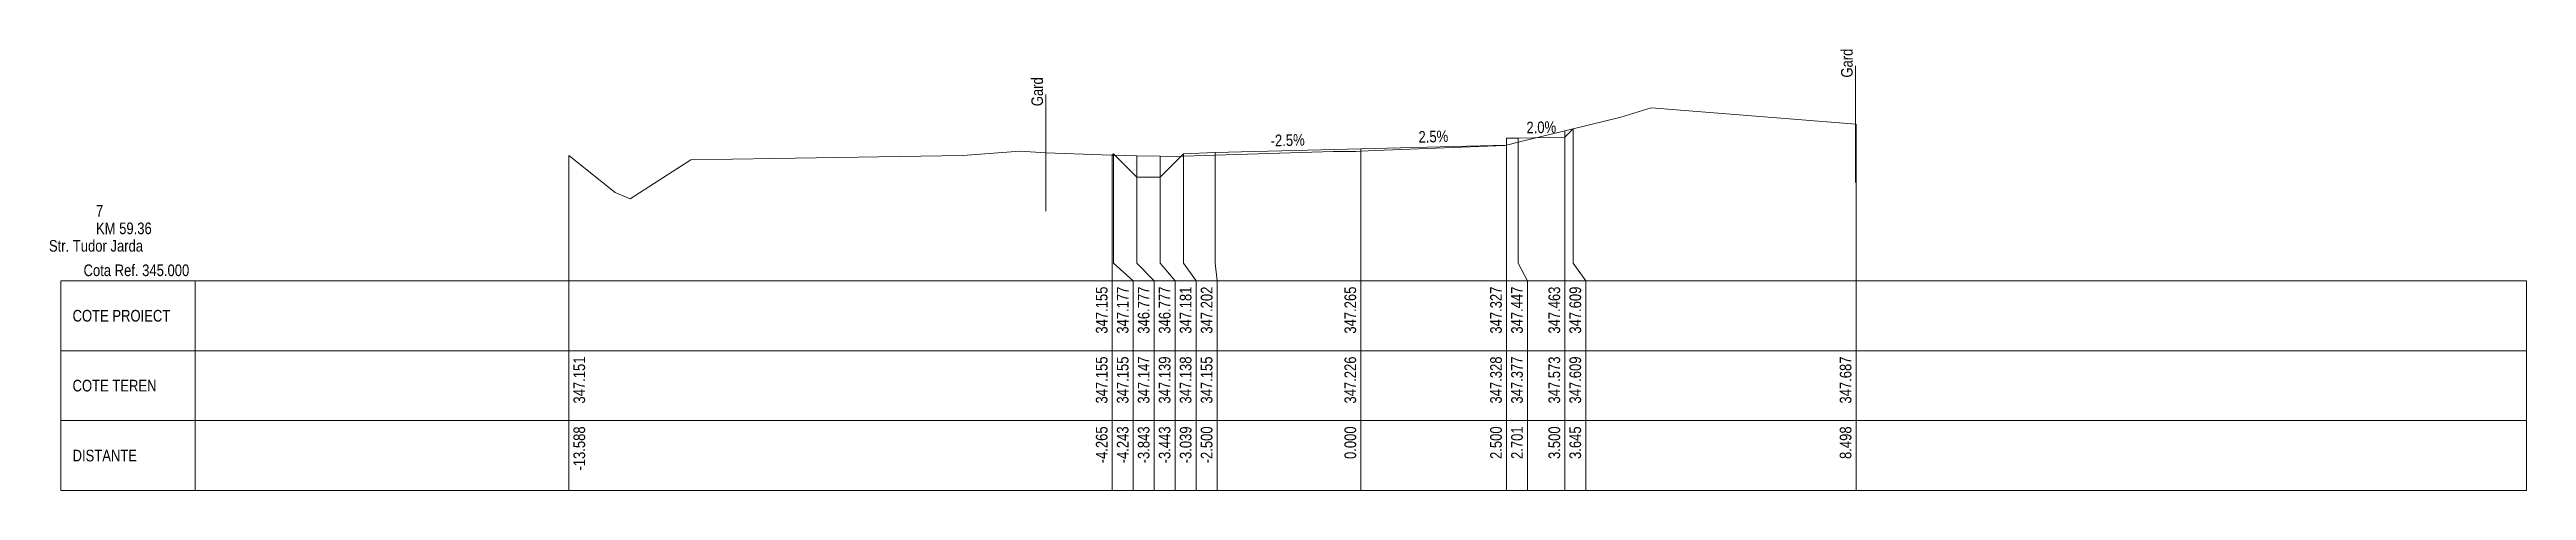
# Model space of a CAD drawing. Extents: x 1 to 634, y 0 to 594.
# Drawn here: x 0.5 to 43, y 58.6 to 66.17 of the extents above; entities that cross this region are included whole.
import ezdxf
from ezdxf.enums import TextEntityAlignment as Align

# ---------------------------------------------------------------- set-up
doc = ezdxf.new("R2010")
doc.units = 0
doc.header["$MEASUREMENT"] = 0
doc.layers.add('ARD-No Plot', color=1, linetype='Continuous', lineweight=0, plot=False)
for name, color, linetype, lineweight in [('DESIGN-TEXT', 7, 'Continuous', 0), ('EXISTING-TEXT', 7, 'Continuous', 0), ('LINES', 7, 'Continuous', 0), ('Text', 7, 'Continuous', 0), ('X-RL', 7, 'Continuous', 0), ('XPLOT-DESIGN', 5, 'Continuous', 0), ('XPLOT-EXISTING', 3, 'Continuous', 0), ('XPLOT-GRADE', 7, 'Continuous', 0), ('XPLOT-KM', 7, 'Continuous', 0), ('XPLOT-TITLE', 7, 'Continuous', 0)]:
    doc.layers.add(name, color=color, linetype=linetype, lineweight=lineweight)
doc.styles.add('$0$$0$Arial', font='arial.ttf', dxfattribs={"width": 0.8})

msp = doc.modelspace()

# ---------------------------------------------------------------- texts
at = {"layer": 'ARD-No Plot', "style": '$0$$0$Arial', "width": 0.8}
msp.add_text('Str. Tudor Jarda', height=0.2, dxfattribs=at).set_placement((1.3, 62.7), align=Align.CENTER)
at = {"layer": 'DESIGN-TEXT', "style": '$0$$0$Arial', "width": 0.8}
for s, p in [('347.155', (18.655, 62.1)), ('347.177', (19.015, 62.1)), ('346.777', (19.375, 62.1)), ('346.777', (19.735, 62.1)), ('347.181', (20.095, 62.1)), ('347.202', (20.455, 62.1)), ('347.265', (22.92, 62.1)), ('347.327', (25.42, 62.1)), ('347.447', (25.78, 62.1)), ('347.463', (26.42, 62.1)), ('347.609', (26.78, 62.1))]:
    msp.add_text(s, height=0.2, rotation=90, dxfattribs=at).set_placement(p, align=Align.RIGHT)
at = {"layer": 'EXISTING-TEXT', "style": '$0$$0$Arial', "width": 0.8}
for s, p in [('347.151', (9.692, 60.9)), ('347.155', (18.655, 60.9)), ('347.155', (19.015, 60.9)), ('347.147', (19.375, 60.9)), ('347.139', (19.735, 60.9)), ('347.138', (20.095, 60.9)), ('347.155', (20.455, 60.9)), ('347.226', (22.92, 60.9)), ('347.226', (22.92, 60.9)), ('347.328', (25.42, 60.9)), ('347.377', (25.78, 60.9)), ('347.573', (26.42, 60.9)), ('347.609', (26.78, 60.9)), ('347.687', (31.418, 60.9))]:
    msp.add_text(s, height=0.2, rotation=90, dxfattribs=at).set_placement(p, align=Align.RIGHT)
at = {"layer": 'Text', "style": '$0$$0$Arial', "width": 0.8}
for p in [(31.44, 65.688), (17.548, 65.197)]:
    msp.add_text('Gard', height=0.2, rotation=90, dxfattribs=at).set_placement(p)
for s, p in [('-13.588', (9.692, 59.7)), ('-13.588', (9.692, 59.7)), ('-4.265', (18.655, 59.7)), ('-4.265', (18.655, 59.7)), ('-4.265', (18.655, 59.7)), ('-4.243', (19.015, 59.7)), ('-4.243', (19.015, 59.7)), ('-4.243', (19.015, 59.7)), ('-3.843', (19.375, 59.7)), ('-3.843', (19.375, 59.7)), ('-3.843', (19.375, 59.7)), ('-3.443', (19.735, 59.7)), ('-3.443', (19.735, 59.7)), ('-3.443', (19.735, 59.7)), ('-3.039', (20.095, 59.7)), ('-3.039', (20.095, 59.7)), ('-3.039', (20.095, 59.7)), ('-2.500', (20.455, 59.7)), ('-2.500', (20.455, 59.7)), ('-2.500', (20.455, 59.7)), ('0.000', (22.92, 59.7)), ('0.000', (22.92, 59.7)), ('0.000', (22.92, 59.7)), ('2.500', (25.42, 59.7)), ('2.500', (25.42, 59.7)), ('2.500', (25.42, 59.7)), ('2.701', (25.78, 59.7)), ('2.701', (25.78, 59.7)), ('2.701', (25.78, 59.7)), ('3.500', (26.42, 59.7)), ('3.500', (26.42, 59.7)), ('3.500', (26.42, 59.7)), ('3.645', (26.78, 59.7)), ('3.645', (26.78, 59.7)), ('3.645', (26.78, 59.7)), ('8.498', (31.418, 59.7)), ('8.498', (31.418, 59.7))]:
    msp.add_text(s, height=0.2, rotation=90, dxfattribs=at).set_placement(p, align=Align.RIGHT)
at = {"layer": 'X-RL', "style": '$0$$0$Arial', "width": 0.8}
msp.add_text('Cota Ref. 345.000', height=0.2, dxfattribs=at).set_placement((2.9, 62.28), align=Align.RIGHT)
at = {"layer": 'XPLOT-GRADE', "style": '$0$$0$Arial', "width": 0.8}
for s, rotation, p in [('-2.5%', 1.4321, (21.748, 64.514)), ('2.5%', 1.4321, (24.248, 64.576)), ('2.0%', 1.1458, (26.099, 64.735))]:
    msp.add_text(s, height=0.2, rotation=rotation, dxfattribs=at).set_placement(p, align=Align.CENTER)
at = {"layer": 'XPLOT-KM', "style": '$0$$0$Arial', "width": 0.8}
for s, p in [('7', (1.3, 63.3)), ('KM 59.36', (1.3, 63))]:
    msp.add_text(s, height=0.2, dxfattribs=at).set_placement(p)
at = {"layer": 'XPLOT-TITLE', "style": '$0$$0$Arial', "width": 0.8}
for s, p in [('COTE PROIECT', (0.898, 61.5)), ('COTE TEREN', (0.898, 60.3)), ('DISTANTE', (0.898, 59.1))]:
    msp.add_text(s, height=0.2, dxfattribs=at).set_placement(p)

# ---------------------------------------------------------------- linework, layer by layer
at = {"layer": 'LINES'}
for p, q in [((31.49, 65.888), (31.49, 63.888)), ((17.598, 65.397), (17.598, 63.397)), ((25.701, 62.5), (25.701, 64.647)), ((25.701, 62.5), (25.701, 64.647)), ((25.701, 62.5), (25.701, 64.647)), ((26.5, 62.5), (26.5, 64.773)), ((26.5, 62.5), (26.5, 64.773)), ((26.5, 62.5), (26.5, 64.773)), ((26.645, 62.5), (26.645, 64.809)), ((26.645, 62.5), (26.645, 64.809)), ((26.645, 62.5), (26.645, 64.809)), ((31.498, 62.5), (31.498, 64.887)), ((31.498, 62.5), (31.498, 64.887)), ((9.412, 62.5), (9.412, 64.351)), ((9.412, 62.5), (9.412, 64.351)), ((18.735, 62.5), (18.735, 64.355)), ((18.735, 62.5), (18.735, 64.355)), ((18.735, 62.5), (18.735, 64.355)), ((18.757, 62.5), (18.757, 64.377)), ((18.757, 62.5), (18.757, 64.377)), ((18.757, 62.5), (18.757, 64.377)), ((19.157, 62.5), (19.157, 64.347)), ((19.157, 62.5), (19.157, 64.347)), ((19.157, 62.5), (19.157, 64.347)), ((19.557, 62.5), (19.557, 64.339)), ((19.557, 62.5), (19.557, 64.339)), ((19.557, 62.5), (19.557, 64.339)), ((19.961, 62.5), (19.961, 64.381)), ((19.961, 62.5), (19.961, 64.381)), ((19.961, 62.5), (19.961, 64.381)), ((20.5, 62.5), (20.5, 64.402)), ((20.5, 62.5), (20.5, 64.402)), ((20.5, 62.5), (20.5, 64.402)), ((23, 62.5), (23, 64.465)), ((23, 62.5), (23, 64.465)), ((23, 62.5), (23, 64.465)), ((25.5, 62.5), (25.5, 64.528)), ((25.5, 62.5), (25.5, 64.528)), ((25.5, 62.5), (25.5, 64.528)), ((9.412, 62.2), (9.412, 62.5)), ((9.412, 62.2), (9.412, 62.5)), ((18.735, 62.2), (18.735, 62.5)), ((18.735, 62.2), (18.735, 62.5)), ((18.735, 62.2), (18.735, 62.5)), ((19.095, 62.2), (18.757, 62.5)), ((19.095, 62.2), (18.757, 62.5)), ((19.095, 62.2), (18.757, 62.5)), ((19.455, 62.2), (19.157, 62.5)), ((19.455, 62.2), (19.157, 62.5)), ((19.455, 62.2), (19.157, 62.5)), ((19.815, 62.2), (19.557, 62.5)), ((19.815, 62.2), (19.557, 62.5)), ((19.815, 62.2), (19.557, 62.5)), ((20.175, 62.2), (19.961, 62.5)), ((20.175, 62.2), (19.961, 62.5)), ((20.175, 62.2), (19.961, 62.5)), ((20.535, 62.2), (20.5, 62.5)), ((20.535, 62.2), (20.5, 62.5)), ((20.535, 62.2), (20.5, 62.5)), ((23, 62.2), (23, 62.5)), ((23, 62.2), (23, 62.5)), ((23, 62.2), (23, 62.5)), ((25.5, 62.2), (25.5, 62.5)), ((25.5, 62.2), (25.5, 62.5)), ((25.5, 62.2), (25.5, 62.5)), ((25.86, 62.2), (25.701, 62.5)), ((25.86, 62.2), (25.701, 62.5)), ((25.86, 62.2), (25.701, 62.5)), ((26.5, 62.2), (26.5, 62.5)), ((26.5, 62.2), (26.5, 62.5)), ((26.5, 62.2), (26.5, 62.5)), ((26.86, 62.2), (26.645, 62.5)), ((26.86, 62.2), (26.645, 62.5)), ((26.86, 62.2), (26.645, 62.5)), ((31.498, 62.2), (31.498, 62.5)), ((31.498, 62.2), (31.498, 62.5)), ((0.698, 61), (0.698, 62.2)), ((0.698, 62.2), (3, 62.2)), ((3, 58.6), (3, 62.2)), ((3, 62.2), (43, 62.2)), ((9.412, 58.6), (9.412, 62.2)), ((9.412, 58.6), (9.412, 62.2)), ((18.735, 58.6), (18.735, 62.2)), ((18.735, 58.6), (18.735, 62.2)), ((18.735, 58.6), (18.735, 62.2)), ((19.095, 58.6), (19.095, 62.2)), ((19.095, 58.6), (19.095, 62.2)), ((19.095, 58.6), (19.095, 62.2)), ((19.455, 58.6), (19.455, 62.2)), ((19.455, 58.6), (19.455, 62.2)), ((19.455, 58.6), (19.455, 62.2)), ((19.815, 58.6), (19.815, 62.2)), ((19.815, 58.6), (19.815, 62.2)), ((19.815, 58.6), (19.815, 62.2)), ((20.175, 58.6), (20.175, 62.2)), ((20.175, 58.6), (20.175, 62.2)), ((20.175, 58.6), (20.175, 62.2)), ((20.535, 58.6), (20.535, 62.2)), ((20.535, 58.6), (20.535, 62.2)), ((20.535, 58.6), (20.535, 62.2)), ((23, 58.6), (23, 62.2)), ((23, 58.6), (23, 62.2)), ((23, 58.6), (23, 62.2)), ((25.5, 58.6), (25.5, 62.2)), ((25.5, 58.6), (25.5, 62.2)), ((25.5, 58.6), (25.5, 62.2)), ((25.86, 58.6), (25.86, 62.2)), ((25.86, 58.6), (25.86, 62.2)), ((25.86, 58.6), (25.86, 62.2)), ((26.5, 58.6), (26.5, 62.2)), ((26.5, 58.6), (26.5, 62.2)), ((26.5, 58.6), (26.5, 62.2)), ((26.86, 58.6), (26.86, 62.2)), ((26.86, 58.6), (26.86, 62.2)), ((26.86, 58.6), (26.86, 62.2)), ((31.498, 58.6), (31.498, 62.2)), ((31.498, 58.6), (31.498, 62.2)), ((43, 58.6), (43, 62.2)), ((0.698, 59.8), (0.698, 61)), ((0.698, 61), (3, 61)), ((3, 61), (0.698, 61)), ((3, 61), (43, 61)), ((0.698, 58.6), (0.698, 59.8)), ((0.698, 59.8), (3, 59.8)), ((3, 59.8), (0.698, 59.8)), ((3, 59.8), (43, 59.8)), ((3, 58.6), (0.698, 58.6)), ((3, 58.6), (43, 58.6))]:
    msp.add_line(p, q, dxfattribs=at)
at = {"layer": 'XPLOT-DESIGN'}
for p, q in [((25.5, 64.527), (25.501, 64.647)), ((25.501, 64.647), (25.701, 64.647)), ((25.701, 64.647), (26.5, 64.663)), ((26.5, 64.663), (26.645, 64.809)), ((18.735, 64.355), (18.757, 64.377)), ((18.757, 64.377), (19.157, 63.977)), ((19.557, 63.977), (19.961, 64.381)), ((19.961, 64.381), (20.5, 64.402)), ((20.5, 64.402), (23, 64.465)), ((23, 64.465), (25.5, 64.527)), ((19.157, 63.977), (19.557, 63.977))]:
    msp.add_line(p, q, dxfattribs=at)
at = {"layer": 'XPLOT-EXISTING'}
for p, q in [((27.462, 65.009), (27.984, 65.169)), ((27.984, 65.169), (31.498, 64.887)), ((25.701, 64.577), (26.5, 64.773)), ((26.5, 64.773), (26.645, 64.809)), ((26.645, 64.809), (27.462, 65.009)), ((9.412, 64.351), (10.208, 63.714)), ((10.463, 63.605), (11.506, 64.279)), ((11.506, 64.279), (12.935, 64.301)), ((12.935, 64.301), (16.175, 64.353)), ((16.175, 64.353), (17.149, 64.425)), ((17.149, 64.425), (17.598, 64.397)), ((17.598, 64.397), (18.724, 64.355)), ((18.724, 64.355), (18.735, 64.355)), ((18.735, 64.355), (18.757, 64.355)), ((18.757, 64.355), (19.157, 64.347)), ((19.157, 64.347), (19.557, 64.339)), ((19.557, 64.339), (19.837, 64.334)), ((19.837, 64.334), (19.961, 64.338)), ((19.961, 64.338), (20.5, 64.355)), ((20.5, 64.355), (22.524, 64.421)), ((22.524, 64.421), (22.913, 64.422)), ((22.913, 64.422), (23, 64.426)), ((23, 64.426), (23.25, 64.434)), ((23, 64.426), (23, 64.426)), ((23.25, 64.434), (25.473, 64.521)), ((25.473, 64.521), (25.5, 64.528)), ((25.5, 64.528), (25.701, 64.577)), ((10.208, 63.714), (10.463, 63.605))]:
    msp.add_line(p, q, dxfattribs=at)

msp.set_redraw_order([(e.dxf.handle, doc.entitydb.next_handle()) for e in msp.query("TEXT MTEXT ATTDEF DIMENSION ARC_DIMENSION")])  # texts and dimensions are drawn at this point

doc.saveas('drawing.dxf')
